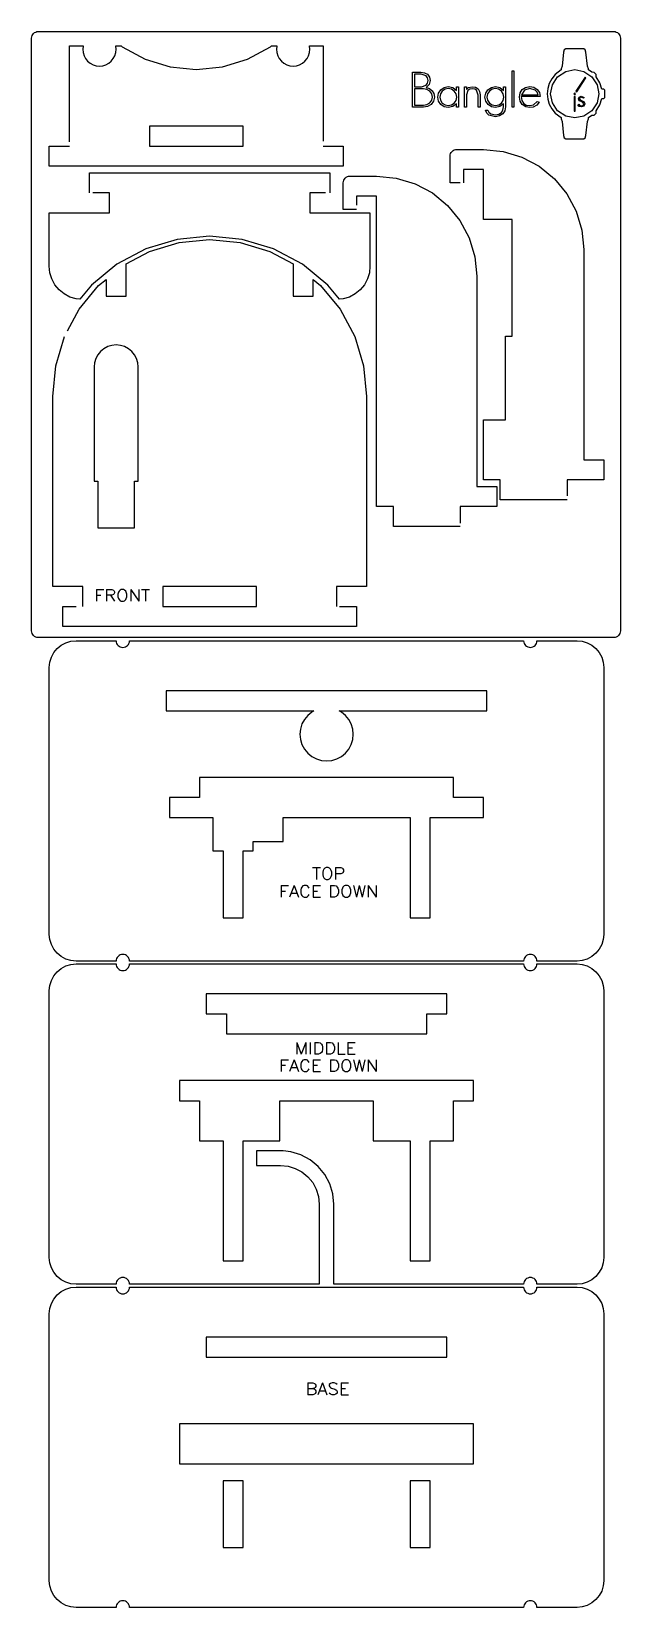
# Model space of a CAD drawing. Extents: x -42 to 46, y 112 to 348.
import ezdxf

# ---------------------------------------------------------------- set-up
doc = ezdxf.new("R2010")
doc.units = 0
doc.layers.get('0').update_dxf_attribs({"linetype": 'CONTINUOUS'})

msp = doc.modelspace()

# ---------------------------------------------------------------- linework, layer by layer
at = {"color": 7}
for p, q in [((-41.832444, 258.44), (-41.832444, 347.251205)), ((-40.832443, 348.251206), (45.322065, 348.251206)), ((-40.832443, 348.251206), (-40.832443, 348.251206)), ((46.322067, 347.251205), (46.322067, 258.44)), ((-36.17082, 331.708166), (-36.17082, 346.082323)), ((-36.17082, 346.082323), (-34.119018, 346.082323)), ((-34.122818, 346.070323), (-34.170818, 345.582322)), ((-34.170818, 345.582322), (-34.122818, 345.094322)), ((-34.119018, 346.082323), (-34.122818, 346.070323)), ((-34.122818, 345.094322), (-33.980517, 344.625321)), ((-29.361111, 344.625321), (-29.218811, 345.094322)), ((-29.218811, 346.070323), (-29.222611, 346.082323)), ((-29.222611, 346.082323), (-28.43991, 346.082323)), ((-29.170811, 345.582322), (-29.218811, 346.070323)), ((-29.218811, 345.094322), (-29.170811, 345.582322)), ((-28.43991, 346.082323), (-28.282209, 345.953323)), ((-28.282209, 345.953323), (-24.824505, 344.10432)), ((-9.517083, 344.10432), (-6.05938, 345.953323)), ((-6.05938, 345.953323), (-5.901709, 346.082323)), ((-5.901709, 346.082323), (-5.119008, 346.082323)), ((-5.122708, 346.070323), (-5.170758, 345.582322)), ((-5.170758, 345.582322), (-5.122708, 345.094322)), ((-5.119008, 346.082323), (-5.122708, 346.070323)), ((-5.122708, 345.094322), (-4.980448, 344.625321)), ((-0.361062, 344.625321), (-0.218801, 345.094322)), ((-0.218801, 346.070323), (-0.222532, 346.082323)), ((-0.222532, 346.082323), (1.829231, 346.082323)), ((-0.170771, 345.582322), (-0.218801, 346.070323)), ((-0.218801, 345.094322), (-0.170771, 345.582322)), ((1.829231, 346.082323), (1.829231, 331.837232)), ((-33.980517, 344.625321), (-33.749517, 344.19332)), ((-33.749517, 344.19332), (-33.438617, 343.81432)), ((-33.438617, 343.81432), (-33.059716, 343.503319)), ((-33.059716, 343.503319), (-32.627516, 343.272319)), ((-32.627516, 343.272319), (-32.158515, 343.130319)), ((-32.158515, 343.130319), (-31.670814, 343.082319)), ((-31.670814, 343.082319), (-31.183114, 343.130319)), ((-31.183114, 343.130319), (-30.714113, 343.272319)), ((-30.714113, 343.272319), (-30.281912, 343.503319)), ((-30.281912, 343.503319), (-29.903012, 343.81432)), ((-29.903012, 343.81432), (-29.592111, 344.19332)), ((-29.592111, 344.19332), (-29.361111, 344.625321)), ((-24.824505, 344.10432), (-21.072599, 342.966319)), ((-21.072599, 342.966319), (-17.170794, 342.582318)), ((-17.170794, 342.582318), (-13.268989, 342.966319)), ((-13.268989, 342.966319), (-9.517083, 344.10432)), ((-4.980448, 344.625321), (-4.749418, 344.19332)), ((-4.749418, 344.19332), (-4.438517, 343.81432)), ((-4.438517, 343.81432), (-4.059677, 343.503319)), ((-4.059677, 343.503319), (-3.627456, 343.272319)), ((-3.627456, 343.272319), (-3.158476, 343.130319)), ((-3.158476, 343.130319), (-2.670775, 343.082319)), ((-2.670775, 343.082319), (-2.183044, 343.130319)), ((-2.183044, 343.130319), (-1.714064, 343.272319)), ((-1.714064, 343.272319), (-1.281843, 343.503319)), ((-1.281843, 343.503319), (-0.902992, 343.81432)), ((-0.902992, 343.81432), (-0.592102, 344.19332)), ((-0.592102, 344.19332), (-0.361062, 344.625321)), ((-10.170784, 334.0823), (-24.170804, 334.0823)), ((-24.170804, 334.0823), (-24.170804, 331.082301)), ((-10.170784, 331.082301), (-10.170784, 334.0823)), ((-39.170825, 328.082297), (-39.170825, 331.082301)), ((-39.170825, 331.082301), (-36.17082, 331.082301)), ((-24.170804, 331.082301), (-10.170784, 331.082301)), ((1.829231, 331.082301), (4.829236, 331.082301)), ((4.829236, 331.082301), (4.829236, 328.082297)), ((20.829259, 329.582299), (20.848459, 329.777399)), ((20.829259, 325.582293), (20.829259, 329.582299)), ((20.848459, 329.777399), (20.905359, 329.965)), ((20.905359, 329.965), (20.997759, 330.1379)), ((20.997759, 330.1379), (21.122159, 330.2894)), ((21.122159, 330.2894), (21.27366, 330.4138)), ((21.27366, 330.4138), (21.44656, 330.5062)), ((21.44656, 330.5062), (21.63416, 330.5631)), ((21.63416, 330.5631), (21.82926, 330.5823)), ((21.82926, 330.5823), (25.829266, 330.5823)), ((25.829266, 330.5823), (28.75557, 330.2941)), ((28.75557, 330.2941), (31.569474, 329.440499)), ((31.569474, 329.440499), (34.162778, 328.054297)), ((4.829236, 328.082297), (-39.170825, 328.082297)), ((-33.170816, 324.082291), (-33.170816, 327.082296)), ((-33.170816, 327.082296), (2.829233, 327.082296)), ((2.829233, 327.082296), (2.829233, 324.082291)), ((4.848446, 325.777394), (4.905346, 325.964994)), ((4.905346, 325.964994), (4.997756, 326.137894)), ((4.997756, 326.137894), (5.122126, 326.289394)), ((5.122126, 326.289394), (5.273666, 326.413795)), ((5.273666, 326.413795), (5.446546, 326.506195)), ((5.446546, 326.506195), (5.634137, 326.563095)), ((5.634137, 326.563095), (5.829237, 326.582295)), ((5.829237, 326.582295), (9.829243, 326.582295)), ((9.829243, 326.582295), (12.755548, 326.294094)), ((12.755548, 326.294094), (15.569452, 325.440493)), ((25.829266, 327.582296), (22.829262, 327.582296)), ((22.829262, 327.582296), (22.829262, 325.582293)), ((25.829266, 320.082286), (25.829266, 327.582296)), ((34.162778, 328.054297), (36.435881, 326.188894)), ((36.435881, 326.188894), (38.301283, 323.915891)), ((-30.170812, 324.082291), (-32.639153, 324.082291)), ((-30.170812, 321.082287), (-30.170812, 324.082291)), ((2.173929, 324.082291), (-0.170771, 324.082291)), ((-0.170771, 324.082291), (-0.170771, 321.082287)), ((4.829236, 325.582293), (4.848446, 325.777394)), ((4.829236, 321.582288), (4.829236, 325.582293)), ((9.829243, 323.582291), (6.829238, 323.582291)), ((6.829238, 323.582291), (6.829238, 322.253662)), ((9.829243, 277.082226), (9.829243, 323.582291)), ((15.569452, 325.440493), (18.162755, 324.054291)), ((18.162755, 324.054291), (20.435859, 322.188889)), ((22.328584, 325.582293), (20.829259, 325.582293)), ((38.301283, 323.915891), (39.687485, 321.322488)), ((6.829238, 321.582288), (4.829236, 321.582288)), ((20.435859, 322.188889), (22.301261, 319.915886)), ((39.687485, 321.322488), (40.541087, 318.508584)), ((-39.170825, 313.082276), (-39.170825, 321.082287)), ((-39.170825, 321.082287), (-30.170812, 321.082287)), ((-0.170771, 321.082287), (8.829241, 321.082287)), ((8.829241, 321.082287), (8.829241, 313.082276)), ((22.301261, 319.915886), (23.687463, 317.322482)), ((30.129272, 320.082286), (25.829266, 320.082286)), ((30.129272, 302.582261), (30.129272, 320.082286)), ((-20.048098, 317.101882), (-24.737905, 315.67928)), ((-24.163904, 315.293479), (-19.755398, 316.630681)), ((-15.170791, 317.582282), (-20.048098, 317.101882)), ((-19.755398, 316.630681), (-15.170791, 317.082282)), ((-10.293484, 317.101882), (-15.170791, 317.582282)), ((-15.170791, 317.082282), (-10.586185, 316.630681)), ((-10.586185, 316.630681), (-6.17771, 315.293479)), ((-5.603689, 315.67928), (-10.293484, 317.101882)), ((23.687463, 317.322482), (24.541064, 314.508578)), ((40.541087, 318.508584), (40.829287, 315.582279)), ((-24.737905, 315.67928), (-29.060111, 313.368976)), ((-27.670809, 313.418976), (-24.163904, 315.293479)), ((-6.17771, 315.293479), (-2.670775, 313.418976)), ((-1.281503, 313.368976), (-5.603689, 315.67928)), ((24.541064, 314.508578), (24.829265, 311.582274)), ((40.829287, 315.582279), (40.829287, 284.082236)), ((-39.074725, 312.106875), (-39.170825, 313.082276)), ((-38.790224, 311.168873), (-39.074725, 312.106875)), ((-29.060111, 313.368976), (-32.848516, 310.259972)), ((-27.670809, 308.58227), (-27.670809, 313.418976)), ((-2.670775, 313.418976), (-2.670775, 308.58227)), ((2.50689, 310.259972), (-1.281503, 313.368976)), ((8.733161, 312.106875), (8.448621, 311.168873)), ((8.829241, 313.082276), (8.733161, 312.106875)), ((-38.328123, 310.304372), (-38.790224, 311.168873)), ((-37.706323, 309.546771), (-38.328123, 310.304372)), ((-36.948622, 308.92497), (-37.706323, 309.546771)), ((-34.710318, 306.638167), (-31.787814, 310.199272)), ((-32.848516, 310.259972), (-34.600918, 308.124669)), ((-31.787814, 310.199272), (-30.670813, 311.115973)), ((-30.670813, 311.115973), (-30.670813, 308.58227)), ((0.329229, 308.58227), (0.329229, 311.115973)), ((0.329229, 311.115973), (1.446251, 310.199272)), ((1.446251, 310.199272), (4.368775, 306.638167)), ((4.259305, 308.124669), (2.50689, 310.259972)), ((7.364759, 309.546771), (6.607088, 308.92497)), ((7.98657, 310.304372), (7.364759, 309.546771)), ((8.448621, 311.168873), (7.98657, 310.304372)), ((24.829265, 311.582274), (24.829265, 280.08223)), ((-36.08422, 308.46287), (-36.948622, 308.92497)), ((-35.146219, 308.178369), (-36.08422, 308.46287)), ((-34.600918, 308.124669), (-35.146219, 308.178369)), ((-30.670813, 308.58227), (-27.670809, 308.58227)), ((-2.670775, 308.58227), (0.329229, 308.58227)), ((4.804686, 308.178369), (4.259305, 308.124669)), ((5.742647, 308.46287), (4.804686, 308.178369)), ((6.607088, 308.92497), (5.742647, 308.46287)), ((-36.452333, 303.379218), (-34.710318, 306.638167)), ((4.368775, 306.638167), (6.540408, 302.575361)), ((-38.219223, 298.166855), (-36.882021, 302.575361)), ((6.540408, 302.575361), (7.87769, 298.166855)), ((29.129271, 290.082244), (29.129271, 302.582261)), ((29.129271, 302.582261), (30.129272, 302.582261)), ((-31.504314, 300.315658), (-31.914715, 299.815657)), ((-31.004213, 300.726059), (-31.504314, 300.315658)), ((-30.433612, 301.031059), (-31.004213, 300.726059)), ((-29.814612, 301.218859), (-30.433612, 301.031059)), ((-29.170811, 301.28226), (-29.814612, 301.218859)), ((-28.52701, 301.218859), (-29.170811, 301.28226)), ((-27.907909, 301.031059), (-28.52701, 301.218859)), ((-27.337408, 300.726059), (-27.907909, 301.031059)), ((-26.837307, 300.315658), (-27.337408, 300.726059)), ((-26.426907, 299.815657), (-26.837307, 300.315658)), ((-38.670824, 293.582249), (-38.219223, 298.166855)), ((-32.407415, 298.626056), (-32.470815, 297.982255)), ((-32.470815, 297.982255), (-32.470815, 280.882231)), ((-32.219615, 299.245157), (-32.407415, 298.626056)), ((-31.914715, 299.815657), (-32.219615, 299.245157)), ((-26.122006, 299.245157), (-26.426907, 299.815657)), ((-25.934206, 298.626056), (-26.122006, 299.245157)), ((-25.870806, 297.982255), (-25.934206, 298.626056)), ((-25.870806, 280.882231), (-25.870806, 297.982255)), ((7.87769, 298.166855), (8.32924, 293.582249)), ((-38.670824, 265.082209), (-38.670824, 293.582249)), ((8.32924, 293.582249), (8.32924, 265.082209)), ((25.829266, 281.082231), (25.829266, 290.082244)), ((25.829266, 290.082244), (29.129271, 290.082244)), ((40.829287, 284.082236), (43.829291, 284.082236)), ((43.829291, 284.082236), (43.829291, 281.082231)), ((28.32927, 281.082231), (25.829266, 281.082231)), ((28.32927, 278.082227), (28.32927, 281.082231)), ((43.829291, 281.082231), (38.329284, 281.082231)), ((38.329284, 281.082231), (38.329284, 278.691285)), ((-32.470815, 280.882231), (-31.920815, 280.882231)), ((-31.920815, 280.882231), (-31.920815, 273.882221)), ((-26.420807, 273.882221), (-26.420807, 280.882231)), ((-26.420807, 280.882231), (-25.870806, 280.882231)), ((24.829265, 280.08223), (27.829269, 280.08223)), ((27.829269, 280.08223), (27.829269, 277.082226)), ((12.329247, 277.082226), (9.829243, 277.082226)), ((12.329247, 274.082222), (12.329247, 277.082226)), ((27.829269, 277.082226), (22.329261, 277.082226)), ((22.329261, 277.082226), (22.329261, 274.600529)), ((38.329284, 278.082227), (28.32927, 278.082227)), ((22.329261, 274.082222), (12.329247, 274.082222)), ((-31.920815, 273.882221), (-26.420807, 273.882221)), ((-34.170818, 265.082209), (-38.670824, 265.082209)), ((-34.170818, 262.082205), (-34.170818, 265.082209)), ((-8.170782, 265.082209), (-22.170801, 265.082209)), ((-22.170801, 265.082209), (-22.170801, 262.082205)), ((-8.170782, 262.082205), (-8.170782, 265.082209)), ((8.32924, 265.082209), (3.829234, 265.082209)), ((3.829234, 265.082209), (3.829234, 262.082205)), ((-37.170822, 259.082201), (-37.170822, 262.082205)), ((-37.170822, 262.082205), (-35.131443, 262.082205)), ((-22.170801, 262.082205), (-8.170782, 262.082205)), ((4.270056, 262.082205), (6.829238, 262.082205)), ((6.829238, 262.082205), (6.829238, 259.082201)), ((45.322065, 257.439998), (-40.832443, 257.439998)), ((6.829238, 259.082201), (-37.170822, 259.082201)), ((-38.866324, 254.486409), (-38.496724, 255.17801)), ((-38.496724, 255.17801), (-37.999223, 255.784111)), ((-37.999223, 255.784111), (-37.393122, 256.281612)), ((-37.393122, 256.281612), (-36.701521, 256.651212)), ((-36.701521, 256.651212), (-35.95112, 256.878813)), ((-35.95112, 256.878813), (-35.170819, 256.955713)), ((-35.170819, 256.955713), (-29.170811, 256.955713)), ((-29.170811, 256.955713), (-29.151611, 256.760612)), ((-29.151611, 256.760612), (-29.094711, 256.573012)), ((-29.094711, 256.573012), (-29.00231, 256.400112)), ((-29.00231, 256.400112), (-28.87791, 256.248612)), ((-28.87791, 256.248612), (-28.72641, 256.124212)), ((-28.72641, 256.124212), (-28.55351, 256.031811)), ((-28.55351, 256.031811), (-28.36591, 255.974911)), ((-28.36591, 255.974911), (-28.170809, 255.955711)), ((-28.170809, 255.955711), (-27.975709, 255.974911)), ((-27.975709, 255.974911), (-27.788109, 256.031811)), ((-27.788109, 256.031811), (-27.615209, 256.124212)), ((-27.615209, 256.124212), (-27.463708, 256.248612)), ((-27.463708, 256.248612), (-27.339308, 256.400112)), ((-27.339308, 256.400112), (-27.246908, 256.573012)), ((-27.246908, 256.573012), (-27.190008, 256.760612)), ((-27.190008, 256.760612), (-27.170808, 256.955713)), ((-27.170808, 256.955713), (31.829274, 256.955713)), ((31.829274, 256.955713), (31.848474, 256.760612)), ((31.848474, 256.760612), (31.905375, 256.573012)), ((31.905375, 256.573012), (31.997775, 256.400112)), ((31.997775, 256.400112), (32.122175, 256.248612)), ((32.122175, 256.248612), (32.273675, 256.124212)), ((32.273675, 256.124212), (32.446575, 256.031811)), ((32.446575, 256.031811), (32.634176, 255.974911)), ((32.634176, 255.974911), (32.829276, 255.955711)), ((32.829276, 255.955711), (33.024376, 255.974911)), ((33.024376, 255.974911), (33.211976, 256.031811)), ((33.211976, 256.031811), (33.384877, 256.124212)), ((33.384877, 256.124212), (33.536377, 256.248612)), ((33.536377, 256.248612), (33.660777, 256.400112)), ((33.660777, 256.400112), (33.753177, 256.573012)), ((33.753177, 256.573012), (33.810077, 256.760612)), ((33.810077, 256.760612), (33.829277, 256.955713)), ((33.829277, 256.955713), (39.829286, 256.955713)), ((39.829286, 256.955713), (40.609587, 256.878813)), ((40.609587, 256.878813), (41.359988, 256.651212)), ((41.359988, 256.651212), (42.051589, 256.281612)), ((42.051589, 256.281612), (42.65769, 255.784111)), ((42.65769, 255.784111), (43.15519, 255.17801)), ((43.15519, 255.17801), (43.524791, 254.486409)), ((-39.170825, 252.955707), (-39.093925, 253.736008)), ((-39.170825, 212.955651), (-39.170825, 252.955707)), ((-39.093925, 253.736008), (-38.866324, 254.486409)), ((43.524791, 254.486409), (43.752391, 253.736008)), ((43.752391, 253.736008), (43.829291, 252.955707)), ((43.829291, 252.955707), (43.829291, 212.955651)), ((26.329267, 249.455702), (-21.6708, 249.455702)), ((-21.6708, 249.455702), (-21.6708, 246.455698)), ((26.329267, 246.455698), (26.329267, 249.455702)), ((-21.6708, 246.455698), (0.432719, 246.455698)), ((-0.499182, 245.784097), (-0.996643, 245.177996)), ((0.106959, 246.281598), (-0.499182, 245.784097)), ((0.432719, 246.455698), (0.106959, 246.281598)), ((4.551505, 246.281598), (4.225745, 246.455698)), ((4.225745, 246.455698), (26.329267, 246.455698)), ((5.157646, 245.784097), (4.551505, 246.281598)), ((5.655107, 245.177996), (5.157646, 245.784097)), ((-1.593903, 243.735993), (-1.670774, 242.955692)), ((-1.366283, 244.486394), (-1.593903, 243.735993)), ((-0.996643, 245.177996), (-1.366283, 244.486394)), ((6.024747, 244.486394), (5.655107, 245.177996)), ((6.252368, 243.735993), (6.024747, 244.486394)), ((6.329238, 242.955692), (6.252368, 243.735993)), ((-1.670774, 242.955692), (-1.593903, 242.175331)), ((-1.593903, 242.175331), (-1.366283, 241.42494)), ((-1.366283, 241.42494), (-0.996643, 240.733399)), ((5.655107, 240.733399), (6.024747, 241.42494)), ((6.024747, 241.42494), (6.252368, 242.175331)), ((6.252368, 242.175331), (6.329238, 242.955692)), ((-0.996643, 240.733399), (-0.499182, 240.127258)), ((-0.499182, 240.127258), (0.106959, 239.629808)), ((0.106959, 239.629808), (0.7985, 239.260157)), ((0.7985, 239.260157), (1.548881, 239.032547)), ((1.548881, 239.032547), (2.329232, 238.955687)), ((2.329232, 238.955687), (3.109583, 239.032547)), ((3.109583, 239.032547), (3.859964, 239.260157)), ((3.859964, 239.260157), (4.551505, 239.629808)), ((4.551505, 239.629808), (5.157646, 240.127258)), ((5.157646, 240.127258), (5.655107, 240.733399)), ((21.32926, 236.455683), (-16.670793, 236.455683)), ((-16.670793, 236.455683), (-16.670793, 233.455679)), ((21.32926, 233.455679), (21.32926, 236.455683)), ((-16.670793, 233.455679), (-21.1708, 233.455679)), ((-21.1708, 233.455679), (-21.1708, 230.455675)), ((25.829266, 233.455679), (21.32926, 233.455679)), ((25.829266, 230.455675), (25.829266, 233.455679)), ((-21.1708, 230.455675), (-14.67079, 230.455675)), ((-14.67079, 230.455675), (-14.67079, 225.455668)), ((-4.170777, 230.455675), (14.829251, 230.455675)), ((14.829251, 230.455675), (14.829251, 215.455655)), ((17.829255, 215.455655), (17.829255, 230.455675)), ((17.829255, 230.455675), (25.829266, 230.455675)), ((-8.670782, 225.455668), (-8.670782, 226.85568)), ((-8.670782, 226.85568), (-4.170777, 226.85568)), ((-14.67079, 225.455668), (-13.170788, 225.455668)), ((-13.170788, 225.455668), (-13.170788, 215.455655)), ((-10.170784, 215.455655), (-10.170784, 225.455668)), ((-10.170784, 225.455668), (-8.670782, 225.455668)), ((-13.170788, 215.455655), (-10.170784, 215.455655)), ((14.829251, 215.455655), (17.829255, 215.455655)), ((-39.093925, 212.17535), (-39.170825, 212.955651)), ((43.829291, 212.955651), (43.752391, 212.17535)), ((-38.866324, 211.424949), (-39.093925, 212.17535)), ((-38.496724, 210.733348), (-38.866324, 211.424949)), ((-37.999223, 210.127247), (-38.496724, 210.733348)), ((43.15519, 210.733348), (42.65769, 210.127247)), ((43.524791, 211.424949), (43.15519, 210.733348)), ((43.752391, 212.17535), (43.524791, 211.424949)), ((-37.393122, 209.629747), (-37.999223, 210.127247)), ((-37.999223, 207.371924), (-37.393122, 207.869425)), ((-36.701521, 209.260146), (-37.393122, 209.629747)), ((-37.393122, 207.869425), (-36.701521, 208.239026)), ((-35.95112, 209.032546), (-36.701521, 209.260146)), ((-36.701521, 208.239026), (-35.95112, 208.466626)), ((-35.170819, 208.955646), (-35.95112, 209.032546)), ((-35.95112, 208.466626), (-35.170819, 208.543526)), ((-29.170811, 208.955646), (-35.170819, 208.955646)), ((-35.170819, 208.543526), (-29.170811, 208.543526)), ((-29.151611, 209.150746), (-29.170811, 208.955646)), ((-29.170811, 208.543526), (-29.151611, 208.348426)), ((-29.094711, 209.338346), (-29.151611, 209.150746)), ((-29.151611, 208.348426), (-29.094711, 208.160826)), ((-29.00231, 209.511246), (-29.094711, 209.338346)), ((-29.094711, 208.160826), (-29.00231, 207.987925)), ((-28.87791, 209.662747), (-29.00231, 209.511246)), ((-29.00231, 207.987925), (-28.87791, 207.836425)), ((-28.72641, 209.787147), (-28.87791, 209.662747)), ((-28.87791, 207.836425), (-28.72641, 207.712025)), ((-28.55351, 209.879547), (-28.72641, 209.787147)), ((-28.36591, 209.936447), (-28.55351, 209.879547)), ((-28.170809, 209.955647), (-28.36591, 209.936447)), ((-27.975709, 209.936447), (-28.170809, 209.955647)), ((-27.788109, 209.879547), (-27.975709, 209.936447)), ((-27.615209, 209.787147), (-27.788109, 209.879547)), ((-27.463708, 209.662747), (-27.615209, 209.787147)), ((-27.615209, 207.712025), (-27.463708, 207.836425)), ((-27.339308, 209.511246), (-27.463708, 209.662747)), ((-27.463708, 207.836425), (-27.339308, 207.987925)), ((-27.246908, 209.338346), (-27.339308, 209.511246)), ((-27.339308, 207.987925), (-27.246908, 208.160826)), ((-27.190008, 209.150746), (-27.246908, 209.338346)), ((-27.246908, 208.160826), (-27.190008, 208.348426)), ((-27.170808, 208.955646), (-27.190008, 209.150746)), ((-27.190008, 208.348426), (-27.170808, 208.543526)), ((31.829274, 208.955646), (-27.170808, 208.955646)), ((-27.170808, 208.543526), (31.829274, 208.543526)), ((31.848474, 209.150746), (31.829274, 208.955646)), ((31.829274, 208.543526), (31.848474, 208.348426)), ((31.905375, 209.338346), (31.848474, 209.150746)), ((31.848474, 208.348426), (31.905375, 208.160826)), ((31.997775, 209.511246), (31.905375, 209.338346)), ((31.905375, 208.160826), (31.997775, 207.987925)), ((32.122175, 209.662747), (31.997775, 209.511246)), ((31.997775, 207.987925), (32.122175, 207.836425)), ((32.273675, 209.787147), (32.122175, 209.662747)), ((32.122175, 207.836425), (32.273675, 207.712025)), ((32.446575, 209.879547), (32.273675, 209.787147)), ((32.634176, 209.936447), (32.446575, 209.879547)), ((32.829276, 209.955647), (32.634176, 209.936447)), ((33.024376, 209.936447), (32.829276, 209.955647)), ((33.211976, 209.879547), (33.024376, 209.936447)), ((33.384877, 209.787147), (33.211976, 209.879547)), ((33.536377, 209.662747), (33.384877, 209.787147)), ((33.384877, 207.712025), (33.536377, 207.836425)), ((33.660777, 209.511246), (33.536377, 209.662747)), ((33.536377, 207.836425), (33.660777, 207.987925)), ((33.753177, 209.338346), (33.660777, 209.511246)), ((33.660777, 207.987925), (33.753177, 208.160826)), ((33.810077, 209.150746), (33.753177, 209.338346)), ((33.753177, 208.160826), (33.810077, 208.348426)), ((33.829277, 208.955646), (33.810077, 209.150746)), ((33.810077, 208.348426), (33.829277, 208.543526)), ((39.829286, 208.955646), (33.829277, 208.955646)), ((33.829277, 208.543526), (39.829286, 208.543526)), ((40.609587, 209.032546), (39.829286, 208.955646)), ((39.829286, 208.543526), (40.609587, 208.466626)), ((41.359988, 209.260146), (40.609587, 209.032546)), ((40.609587, 208.466626), (41.359988, 208.239026)), ((42.051589, 209.629747), (41.359988, 209.260146)), ((41.359988, 208.239026), (42.051589, 207.869425)), ((42.65769, 210.127247), (42.051589, 209.629747)), ((42.051589, 207.869425), (42.65769, 207.371924)), ((-39.093925, 205.323922), (-38.866324, 206.074223)), ((-38.866324, 206.074223), (-38.496724, 206.765824)), ((-38.496724, 206.765824), (-37.999223, 207.371924)), ((-28.72641, 207.712025), (-28.55351, 207.619625)), ((-28.55351, 207.619625), (-28.36591, 207.562725)), ((-28.36591, 207.562725), (-28.170809, 207.543525)), ((-28.170809, 207.543525), (-27.975709, 207.562725)), ((-27.975709, 207.562725), (-27.788109, 207.619625)), ((-27.788109, 207.619625), (-27.615209, 207.712025)), ((32.273675, 207.712025), (32.446575, 207.619625)), ((32.446575, 207.619625), (32.634176, 207.562725)), ((32.634176, 207.562725), (32.829276, 207.543525)), ((32.829276, 207.543525), (33.024376, 207.562725)), ((33.024376, 207.562725), (33.211976, 207.619625)), ((33.211976, 207.619625), (33.384877, 207.712025)), ((42.65769, 207.371924), (43.15519, 206.765824)), ((43.15519, 206.765824), (43.524791, 206.074223)), ((43.524791, 206.074223), (43.752391, 205.323922)), ((-39.170825, 204.543521), (-39.093925, 205.323922)), ((-39.170825, 164.543465), (-39.170825, 204.543521)), ((20.329258, 204.04352), (-15.670792, 204.04352)), ((-15.670792, 204.04352), (-15.670792, 201.043516)), ((20.329258, 201.043516), (20.329258, 204.04352)), ((43.752391, 205.323922), (43.829291, 204.543521)), ((43.829291, 204.543521), (43.829291, 164.543465)), ((-15.670792, 201.043516), (-12.670788, 201.043516)), ((-12.670788, 201.043516), (-12.670788, 198.043511)), ((17.329254, 198.043511), (17.329254, 201.043516)), ((17.329254, 201.043516), (20.329258, 201.043516)), ((-12.670788, 198.043511), (17.329254, 198.043511)), ((24.329264, 191.043502), (-19.670797, 191.043502)), ((-19.670797, 191.043502), (-19.670797, 188.043497)), ((24.329264, 188.043497), (24.329264, 191.043502)), ((-19.670797, 188.043497), (-16.670793, 188.043497)), ((-16.670793, 188.043497), (-16.670793, 182.043489)), ((-4.670778, 182.043489), (-4.670778, 188.043497)), ((-4.670778, 188.043497), (9.329242, 188.043497)), ((9.329242, 188.043497), (9.329242, 182.043489)), ((21.32926, 182.043489), (21.32926, 188.043497)), ((21.32926, 188.043497), (24.329264, 188.043497)), ((-16.670793, 182.043489), (-13.170788, 182.043489)), ((-13.170788, 182.043489), (-13.170788, 164.043464)), ((-10.170784, 164.043464), (-10.170784, 182.043489)), ((-10.170784, 182.043489), (-4.670778, 182.043489)), ((9.329242, 182.043489), (14.829251, 182.043489)), ((14.829251, 182.043489), (14.829251, 164.043464)), ((17.829255, 164.043464), (17.829255, 182.043489)), ((17.829255, 182.043489), (21.32926, 182.043489)), ((-4.170777, 180.543487), (-8.170782, 180.543487)), ((-8.170782, 180.543487), (-8.170782, 178.343484)), ((-4.170777, 180.504087), (-4.170777, 180.543487)), ((-3.010035, 180.389787), (-4.170777, 180.504087)), ((-1.509303, 179.934486), (-3.010035, 180.389787)), ((-0.126201, 179.195285), (-1.509303, 179.934486)), ((-8.170782, 178.343484), (-4.570768, 178.343484)), ((-4.570768, 178.343484), (-3.439236, 178.232084)), ((-3.439236, 178.232084), (-2.351214, 177.901983)), ((-2.351214, 177.901983), (-1.348463, 177.365983)), ((-1.348463, 177.365983), (-0.469542, 176.644682)), ((1.0861, 178.200384), (-0.126201, 179.195285)), ((2.081002, 176.988082), (1.0861, 178.200384)), ((-0.469542, 176.644682), (0.251759, 175.76578)), ((0.251759, 175.76578), (0.78774, 174.763079)), ((0.78774, 174.763079), (1.11779, 173.674977)), ((2.820261, 175.60498), (2.081002, 176.988082)), ((3.275507, 174.104178), (2.820261, 175.60498)), ((1.11779, 173.674977), (1.229241, 172.543476)), ((1.229241, 172.543476), (1.229241, 160.543459)), ((3.429224, 172.543476), (3.275507, 174.104178)), ((3.429224, 160.543459), (3.429224, 172.543476)), ((-39.093925, 163.763064), (-39.170825, 164.543465)), ((-38.866324, 163.012763), (-39.093925, 163.763064)), ((-38.496724, 162.321162), (-38.866324, 163.012763)), ((-13.170788, 164.043464), (-10.170784, 164.043464)), ((14.829251, 164.043464), (17.829255, 164.043464)), ((43.524791, 163.012763), (43.15519, 162.321162)), ((43.752391, 163.763064), (43.524791, 163.012763)), ((43.829291, 164.543465), (43.752391, 163.763064)), ((-37.999223, 161.715061), (-38.496724, 162.321162)), ((-37.393122, 161.21756), (-37.999223, 161.715061)), ((-36.701521, 160.84796), (-37.393122, 161.21756)), ((-35.95112, 160.620359), (-36.701521, 160.84796)), ((-35.170819, 160.543459), (-35.95112, 160.620359)), ((-29.151611, 160.738559), (-29.170811, 160.543459)), ((-29.094711, 160.92616), (-29.151611, 160.738559)), ((-29.00231, 161.09906), (-29.094711, 160.92616)), ((-28.87791, 161.25056), (-29.00231, 161.09906)), ((-28.72641, 161.37496), (-28.87791, 161.25056)), ((-28.55351, 161.46736), (-28.72641, 161.37496)), ((-28.36591, 161.52426), (-28.55351, 161.46736)), ((-28.170809, 161.54346), (-28.36591, 161.52426)), ((-27.975709, 161.52426), (-28.170809, 161.54346)), ((-27.788109, 161.46736), (-27.975709, 161.52426)), ((-27.615209, 161.37496), (-27.788109, 161.46736)), ((-27.463708, 161.25056), (-27.615209, 161.37496)), ((-27.339308, 161.09906), (-27.463708, 161.25056)), ((-27.246908, 160.92616), (-27.339308, 161.09906)), ((-27.190008, 160.738559), (-27.246908, 160.92616)), ((-27.170808, 160.543459), (-27.190008, 160.738559)), ((31.848474, 160.738559), (31.829274, 160.543459)), ((31.905375, 160.92616), (31.848474, 160.738559)), ((31.997775, 161.09906), (31.905375, 160.92616)), ((32.122175, 161.25056), (31.997775, 161.09906)), ((32.273675, 161.37496), (32.122175, 161.25056)), ((32.446575, 161.46736), (32.273675, 161.37496)), ((32.634176, 161.52426), (32.446575, 161.46736)), ((32.829276, 161.54346), (32.634176, 161.52426)), ((33.024376, 161.52426), (32.829276, 161.54346)), ((33.211976, 161.46736), (33.024376, 161.52426)), ((33.384877, 161.37496), (33.211976, 161.46736)), ((33.536377, 161.25056), (33.384877, 161.37496)), ((33.660777, 161.09906), (33.536377, 161.25056)), ((33.753177, 160.92616), (33.660777, 161.09906)), ((33.810077, 160.738559), (33.753177, 160.92616)), ((33.829277, 160.543459), (33.810077, 160.738559)), ((40.609587, 160.620359), (39.829286, 160.543459)), ((41.359988, 160.84796), (40.609587, 160.620359)), ((42.051589, 161.21756), (41.359988, 160.84796)), ((42.65769, 161.715061), (42.051589, 161.21756)), ((43.15519, 162.321162), (42.65769, 161.715061)), ((-38.866324, 157.63091), (-38.496724, 158.322511)), ((-38.496724, 158.322511), (-37.999223, 158.928612)), ((-37.999223, 158.928612), (-37.393122, 159.426113)), ((-37.393122, 159.426113), (-36.701521, 159.795713)), ((-36.701521, 159.795713), (-35.95112, 160.023313)), ((-35.95112, 160.023313), (-35.170819, 160.100213)), ((-29.170811, 160.543459), (-35.170819, 160.543459)), ((-35.170819, 160.100213), (-29.170811, 160.100213)), ((-29.170811, 160.100213), (-29.151611, 159.905113)), ((-29.151611, 159.905113), (-29.094711, 159.717513)), ((-29.094711, 159.717513), (-29.00231, 159.544613)), ((-29.00231, 159.544613), (-28.87791, 159.393112)), ((-28.87791, 159.393112), (-28.72641, 159.268712)), ((-28.72641, 159.268712), (-28.55351, 159.176312)), ((-28.55351, 159.176312), (-28.36591, 159.119412)), ((-28.36591, 159.119412), (-28.170809, 159.100212)), ((-28.170809, 159.100212), (-27.975709, 159.119412)), ((-27.975709, 159.119412), (-27.788109, 159.176312)), ((-27.788109, 159.176312), (-27.615209, 159.268712)), ((-27.615209, 159.268712), (-27.463708, 159.393112)), ((-27.463708, 159.393112), (-27.339308, 159.544613)), ((-27.339308, 159.544613), (-27.246908, 159.717513)), ((-27.246908, 159.717513), (-27.190008, 159.905113)), ((-27.190008, 159.905113), (-27.170808, 160.100213)), ((1.229241, 160.543459), (-27.170808, 160.543459)), ((-27.170808, 160.100213), (31.829274, 160.100213)), ((31.829274, 160.543459), (3.429224, 160.543459)), ((31.829274, 160.100213), (31.848474, 159.905113)), ((31.848474, 159.905113), (31.905375, 159.717513)), ((31.905375, 159.717513), (31.997775, 159.544613)), ((31.997775, 159.544613), (32.122175, 159.393112)), ((32.122175, 159.393112), (32.273675, 159.268712)), ((32.273675, 159.268712), (32.446575, 159.176312)), ((32.446575, 159.176312), (32.634176, 159.119412)), ((32.634176, 159.119412), (32.829276, 159.100212)), ((32.829276, 159.100212), (33.024376, 159.119412)), ((33.024376, 159.119412), (33.211976, 159.176312)), ((33.211976, 159.176312), (33.384877, 159.268712)), ((33.384877, 159.268712), (33.536377, 159.393112)), ((33.536377, 159.393112), (33.660777, 159.544613)), ((33.660777, 159.544613), (33.753177, 159.717513)), ((33.753177, 159.717513), (33.810077, 159.905113)), ((33.810077, 159.905113), (33.829277, 160.100213)), ((39.829286, 160.543459), (33.829277, 160.543459)), ((33.829277, 160.100213), (39.829286, 160.100213)), ((39.829286, 160.100213), (40.609587, 160.023313)), ((40.609587, 160.023313), (41.359988, 159.795713)), ((41.359988, 159.795713), (42.051589, 159.426113)), ((42.051589, 159.426113), (42.65769, 158.928612)), ((42.65769, 158.928612), (43.15519, 158.322511)), ((43.15519, 158.322511), (43.524791, 157.63091)), ((-39.170825, 156.100208), (-39.093925, 156.880609)), ((-39.170825, 116.100162), (-39.170825, 156.100208)), ((-39.093925, 156.880609), (-38.866324, 157.63091)), ((43.524791, 157.63091), (43.752391, 156.880609)), ((43.752391, 156.880609), (43.829291, 156.100208)), ((43.829291, 156.100208), (43.829291, 116.100162)), ((20.329258, 152.600203), (-15.670792, 152.600203)), ((-15.670792, 152.600203), (-15.670792, 149.600199)), ((20.329258, 149.600199), (20.329258, 152.600203)), ((-15.670792, 149.600199), (20.329258, 149.600199)), ((24.329264, 139.600185), (-19.670797, 139.600185)), ((-19.670797, 139.600185), (-19.670797, 133.600186)), ((24.329264, 133.600186), (24.329264, 139.600185)), ((-19.670797, 133.600186), (24.329264, 133.600186)), ((-10.170784, 131.100183), (-13.170788, 131.100183)), ((-13.170788, 131.100183), (-13.170788, 121.100169)), ((-10.170784, 121.100169), (-10.170784, 131.100183)), ((17.829255, 131.100183), (14.829251, 131.100183)), ((14.829251, 131.100183), (14.829251, 121.100169)), ((17.829255, 121.100169), (17.829255, 131.100183)), ((-13.170788, 121.100169), (-10.170784, 121.100169)), ((14.829251, 121.100169), (17.829255, 121.100169)), ((-39.093925, 115.320161), (-39.170825, 116.100162)), ((43.829291, 116.100162), (43.752391, 115.320161)), ((-38.866324, 114.56916), (-39.093925, 115.320161)), ((-38.496724, 113.878159), (-38.866324, 114.56916)), ((-37.999223, 113.272158), (-38.496724, 113.878159)), ((43.15519, 113.878159), (42.65769, 113.272158)), ((43.524791, 114.56916), (43.15519, 113.878159)), ((43.752391, 115.320161), (43.524791, 114.56916)), ((-37.393122, 112.774157), (-37.999223, 113.272158)), ((-36.701521, 112.404157), (-37.393122, 112.774157)), ((-35.95112, 112.177157), (-36.701521, 112.404157)), ((-35.170819, 112.100156), (-35.95112, 112.177157)), ((-29.170811, 112.100156), (-35.170819, 112.100156)), ((-29.151611, 112.295157), (-29.170811, 112.100156)), ((-29.094711, 112.483157), (-29.151611, 112.295157)), ((-29.00231, 112.656157), (-29.094711, 112.483157)), ((-28.87791, 112.807157), (-29.00231, 112.656157)), ((-28.72641, 112.931158), (-28.87791, 112.807157)), ((-28.55351, 113.024158), (-28.72641, 112.931158)), ((-28.36591, 113.081158), (-28.55351, 113.024158)), ((-28.170809, 113.100158), (-28.36591, 113.081158)), ((-27.975709, 113.081158), (-28.170809, 113.100158)), ((-27.788109, 113.024158), (-27.975709, 113.081158)), ((-27.615209, 112.931158), (-27.788109, 113.024158)), ((-27.463708, 112.807157), (-27.615209, 112.931158)), ((-27.339308, 112.656157), (-27.463708, 112.807157)), ((-27.246908, 112.483157), (-27.339308, 112.656157)), ((-27.190008, 112.295157), (-27.246908, 112.483157)), ((-27.170808, 112.100156), (-27.190008, 112.295157)), ((31.829274, 112.100156), (-27.170808, 112.100156)), ((31.848474, 112.295157), (31.829274, 112.100156)), ((31.905375, 112.483157), (31.848474, 112.295157)), ((31.997775, 112.656157), (31.905375, 112.483157)), ((32.122175, 112.807157), (31.997775, 112.656157)), ((32.273675, 112.931158), (32.122175, 112.807157)), ((32.446575, 113.024158), (32.273675, 112.931158)), ((32.634176, 113.081158), (32.446575, 113.024158)), ((32.829276, 113.100158), (32.634176, 113.081158)), ((33.024376, 113.081158), (32.829276, 113.100158)), ((33.211976, 113.024158), (33.024376, 113.081158)), ((33.384877, 112.931158), (33.211976, 113.024158)), ((33.536377, 112.807157), (33.384877, 112.931158)), ((33.660777, 112.656157), (33.536377, 112.807157)), ((33.753177, 112.483157), (33.660777, 112.656157)), ((33.810077, 112.295157), (33.753177, 112.483157)), ((33.829277, 112.100156), (33.810077, 112.295157)), ((39.829286, 112.100156), (33.829277, 112.100156)), ((40.609587, 112.177157), (39.829286, 112.100156)), ((41.359988, 112.404157), (40.609587, 112.177157)), ((42.051589, 112.774157), (41.359988, 112.404157)), ((42.65769, 113.272158), (42.051589, 112.774157))]:
    msp.add_line(p, q, dxfattribs=at)
at = {"color": 6}
for p, q in [((37.817753, 345.153812), (37.583152, 343.075809)), ((37.912053, 345.506812), (37.817753, 345.153812)), ((38.139653, 345.653812), (37.912053, 345.506812)), ((40.830957, 345.653812), (38.139653, 345.653812)), ((41.058357, 345.506812), (40.830957, 345.653812)), ((41.152357, 345.153812), (41.058357, 345.506812)), ((41.386958, 343.074809), (41.152357, 345.153812)), ((37.441052, 342.489808), (36.572351, 341.829807)), ((37.583152, 343.075809), (37.441052, 342.660808)), ((37.441052, 342.660808), (37.441052, 342.489808)), ((38.122153, 342.273808), (39.485355, 342.538808)), ((39.485355, 342.538808), (40.848257, 342.273808)), ((39.485355, 342.538808), (39.485355, 342.538808)), ((41.529658, 342.660808), (41.386958, 343.074809)), ((41.529658, 342.488808), (41.529658, 342.660808)), ((42.049959, 342.136808), (41.529658, 342.488808)), ((15.187421, 336.9138), (15.187421, 342.153808)), ((15.187421, 342.153808), (16.464423, 342.153808)), ((16.486423, 341.852807), (15.481022, 341.852807)), ((15.481022, 341.852807), (15.481022, 339.944805)), ((16.464423, 342.153808), (17.011224, 342.074807)), ((17.220324, 341.588807), (16.486423, 341.852807)), ((16.530423, 339.944805), (17.235124, 340.208805)), ((17.011224, 342.074807), (17.433224, 341.837807)), ((17.440524, 341.290806), (17.220324, 341.588807)), ((17.235124, 340.208805), (17.444224, 340.512805)), ((17.673525, 340.300805), (17.249724, 339.885804)), ((17.433224, 341.837807), (17.719425, 341.434807)), ((17.514024, 340.898806), (17.440524, 341.290806)), ((17.444224, 340.512805), (17.514024, 340.898806)), ((17.814825, 340.898806), (17.673525, 340.300805)), ((17.719425, 341.434807), (17.814825, 340.898806)), ((30.093242, 342.344808), (30.386842, 342.344808)), ((30.093242, 336.9138), (30.093242, 342.344808)), ((30.386842, 342.344808), (30.386842, 336.9138)), ((35.66735, 340.466805), (35.441149, 339.703804)), ((36.04445, 341.183806), (35.66735, 340.466805)), ((35.86285, 338.916803), (36.12805, 340.280805)), ((36.572351, 341.829807), (36.04445, 341.183806)), ((36.12805, 340.280805), (36.923752, 341.478807)), ((36.923752, 341.478807), (38.122153, 342.273808)), ((41.036157, 341.418807), (39.656855, 339.314804)), ((39.785056, 339.230804), (41.164857, 341.334806)), ((40.848257, 342.273808), (42.046459, 341.478807)), ((41.164857, 341.334806), (41.036157, 341.418807)), ((42.046459, 341.478807), (42.84216, 340.280805)), ((42.374559, 342.133808), (42.049959, 342.136808)), ((42.70166, 341.806807), (42.374559, 342.133808)), ((42.70476, 341.482807), (42.70166, 341.806807)), ((43.24946, 340.583805), (42.70476, 341.482807)), ((42.84216, 340.280805), (43.10736, 338.916803)), ((43.543961, 339.601804), (43.24946, 340.583805)), ((15.481022, 339.944805), (16.530423, 339.944805)), ((16.831423, 339.643804), (15.481022, 339.643804)), ((15.481022, 339.643804), (15.481022, 337.213801)), ((17.348824, 339.562804), (16.831423, 339.643804)), ((17.249724, 339.885804), (17.747025, 339.705804)), ((17.770825, 339.320804), (17.348824, 339.562804)), ((17.747025, 339.705804), (18.137825, 339.386804)), ((18.073525, 338.929803), (17.770825, 339.320804)), ((17.778125, 337.551801), (18.075325, 337.940802)), ((18.348826, 337.821802), (17.991025, 337.338801)), ((18.174425, 338.432802), (18.073525, 338.929803)), ((18.075325, 337.940802), (18.174425, 338.432802)), ((18.137825, 339.386804), (18.385526, 338.953803)), ((18.468026, 338.432802), (18.348826, 337.821802)), ((18.385526, 338.953803), (18.468026, 338.432802)), ((18.989027, 338.424802), (19.100927, 339.032803)), ((19.102827, 337.815802), (18.989027, 338.424802)), ((19.100927, 339.032803), (19.436827, 339.533804)), ((19.444127, 337.309801), (19.102827, 337.815802)), ((19.376227, 338.914803), (19.282627, 338.424802)), ((19.282627, 338.424802), (19.376227, 337.940802)), ((19.656927, 339.327804), (19.376227, 338.914803)), ((19.376227, 337.940802), (19.656927, 337.529801)), ((19.436827, 339.533804), (19.943128, 339.874804)), ((20.064328, 339.602804), (19.656927, 339.327804)), ((19.943128, 339.874804), (20.552329, 339.988805)), ((20.552329, 339.694804), (20.064328, 339.602804)), ((20.552329, 339.988805), (21.21833, 339.845804)), ((21.036729, 339.601804), (20.552329, 339.694804)), ((21.44773, 339.320804), (21.036729, 339.601804)), ((21.21833, 339.845804), (21.76333, 339.415804)), ((21.72843, 338.909803), (21.44773, 339.320804)), ((21.44773, 337.522801), (21.72843, 337.935802)), ((21.82203, 338.424802), (21.72843, 338.909803)), ((21.72843, 337.935802), (21.82203, 338.424802)), ((21.76333, 339.415804), (21.76333, 339.944805)), ((21.76333, 339.944805), (22.064231, 339.944805)), ((22.064231, 339.944805), (22.064231, 336.9138)), ((22.959532, 336.9138), (22.959532, 339.944805)), ((22.959532, 339.944805), (23.260432, 339.944805)), ((23.260432, 339.944805), (23.260432, 339.577804)), ((23.260432, 339.577804), (23.581533, 339.879804)), ((23.488033, 339.437804), (23.260432, 338.755803)), ((23.260432, 338.755803), (23.260432, 336.9138)), ((23.759533, 339.624804), (23.488033, 339.437804)), ((23.581533, 339.879804), (24.133934, 339.980805)), ((24.133934, 339.687804), (23.759533, 339.624804)), ((24.133934, 339.980805), (24.632934, 339.900804)), ((24.512734, 339.627804), (24.133934, 339.687804)), ((24.783335, 339.446804), (24.512734, 339.627804)), ((24.632934, 339.900804), (24.999835, 339.658804)), ((24.999835, 338.725803), (24.783335, 339.446804)), ((24.999835, 339.658804), (25.225535, 339.270804)), ((24.999835, 336.9138), (24.999835, 338.725803)), ((25.225535, 339.270804), (25.300835, 338.755803)), ((25.300835, 338.755803), (25.300835, 336.9138)), ((26.042036, 338.424802), (26.153937, 339.032803)), ((26.155737, 337.815802), (26.042036, 338.424802)), ((26.153937, 339.032803), (26.489737, 339.533804)), ((26.497037, 337.309801), (26.155737, 337.815802)), ((26.429137, 338.914803), (26.335537, 338.424802)), ((26.335537, 338.424802), (26.429137, 337.940802)), ((26.709837, 339.327804), (26.429137, 338.914803)), ((26.429137, 337.940802), (26.709837, 337.529801)), ((26.489737, 339.533804), (26.996138, 339.874804)), ((27.117138, 339.602804), (26.709837, 339.327804)), ((26.996138, 339.874804), (27.605239, 339.988805)), ((27.605239, 339.694804), (27.117138, 339.602804)), ((27.605239, 339.988805), (28.271239, 339.845804)), ((28.089639, 339.601804), (27.605239, 339.694804)), ((28.50064, 339.320804), (28.089639, 339.601804)), ((28.271239, 339.845804), (28.81624, 339.415804)), ((28.78134, 338.909803), (28.50064, 339.320804)), ((28.50064, 337.522801), (28.78134, 337.935802)), ((28.87494, 338.424802), (28.78134, 338.909803)), ((28.78134, 337.935802), (28.87494, 338.424802)), ((28.81624, 339.415804), (28.81624, 339.944805)), ((28.81624, 339.944805), (29.117141, 339.944805)), ((29.117141, 339.944805), (29.117141, 336.9798)), ((31.186644, 338.424802), (31.296744, 339.046803)), ((31.298544, 337.806802), (31.186644, 338.424802)), ((31.296744, 339.046803), (31.627044, 339.547804)), ((31.634344, 337.302801), (31.298544, 337.806802)), ((31.480244, 338.491802), (31.562744, 337.938802)), ((34.320548, 338.491802), (31.480244, 338.491802)), ((31.979245, 339.470804), (31.524244, 338.777803)), ((31.524244, 338.777803), (33.982947, 338.777803)), ((31.562744, 337.938802), (31.810544, 337.514801)), ((31.627044, 339.547804), (32.133345, 339.883804)), ((32.757246, 339.702804), (31.979245, 339.470804)), ((32.133345, 339.883804), (32.757246, 339.995805)), ((32.757246, 339.995805), (33.373747, 339.890804)), ((33.549947, 339.452804), (32.757246, 339.702804)), ((33.315047, 337.250801), (33.880147, 337.786801)), ((33.373747, 339.890804), (33.872847, 339.577804)), ((33.837947, 339.155803), (33.549947, 339.452804)), ((33.982947, 338.777803), (33.837947, 339.155803)), ((33.872847, 339.577804), (34.208548, 339.096803)), ((33.880147, 337.786801), (34.151748, 337.661801)), ((34.208548, 339.096803), (34.320548, 338.491802)), ((35.441149, 339.703804), (35.365749, 338.916803)), ((35.365749, 338.916803), (35.441149, 338.129802)), ((35.441149, 338.129802), (35.66735, 337.366801)), ((36.12805, 337.553801), (35.86285, 338.916803)), ((39.485355, 339.047803), (39.354555, 338.916803)), ((39.354555, 338.916803), (39.485355, 338.785803)), ((39.408355, 338.531803), (39.408355, 336.335799)), ((39.561855, 338.531803), (39.408355, 338.531803)), ((39.616055, 338.916803), (39.485355, 339.047803)), ((39.485355, 339.047803), (39.485355, 339.047803)), ((39.485355, 338.785803), (39.616055, 338.916803)), ((39.561855, 336.335799), (39.561855, 338.531803)), ((39.656855, 339.314804), (39.785056, 339.230804)), ((40.041456, 338.167802), (40.161256, 338.437802)), ((40.161256, 337.887802), (40.041456, 338.167802)), ((40.161256, 338.437802), (40.464456, 338.553803)), ((40.430756, 337.752801), (40.161256, 337.887802)), ((40.262256, 338.344802), (40.194856, 338.167802)), ((40.194856, 338.167802), (40.277356, 337.995802)), ((40.464456, 338.403802), (40.262256, 338.344802)), ((40.277356, 337.995802), (40.490757, 337.894802)), ((40.601157, 337.686801), (40.430756, 337.752801)), ((40.464456, 338.553803), (40.902557, 338.373802)), ((40.790257, 338.276802), (40.464456, 338.403802)), ((40.490757, 337.894802), (40.700357, 337.810802)), ((40.700357, 337.810802), (40.823957, 337.741801)), ((40.902557, 338.373802), (40.790257, 338.276802)), ((40.823957, 337.741801), (40.984957, 337.407801)), ((43.10736, 338.916803), (42.84216, 337.553801)), ((43.25066, 337.248801), (43.544461, 338.231802)), ((43.835961, 339.601804), (43.543961, 339.601804)), ((43.544461, 338.231802), (43.835961, 338.231802)), ((43.971861, 339.466804), (43.835961, 339.601804)), ((43.835961, 338.231802), (43.971861, 338.367802)), ((43.971861, 338.367802), (43.971861, 339.466804)), ((16.824123, 336.9138), (15.187421, 336.9138)), ((15.481022, 337.213801), (16.831423, 337.213801)), ((17.460724, 337.0198), (16.824123, 336.9138)), ((16.831423, 337.213801), (17.346924, 337.298801)), ((17.346924, 337.298801), (17.778125, 337.551801)), ((17.991025, 337.338801), (17.460724, 337.0198)), ((19.945028, 336.9738), (19.444127, 337.309801)), ((19.656927, 337.529801), (20.067928, 337.248801)), ((20.552329, 336.8618), (19.945028, 336.9738)), ((20.067928, 337.248801), (20.552329, 337.155801)), ((20.552329, 337.155801), (21.040329, 337.247801)), ((21.22203, 337.0048), (20.552329, 336.8618)), ((21.040329, 337.247801), (21.44773, 337.522801)), ((21.76333, 337.434801), (21.22203, 337.0048)), ((21.76333, 336.9138), (21.76333, 337.434801)), ((22.064231, 336.9138), (21.76333, 336.9138)), ((23.260432, 336.9138), (22.959532, 336.9138)), ((25.300835, 336.9138), (24.999835, 336.9138)), ((26.328237, 336.038699), (26.144736, 336.4658)), ((26.144736, 336.4658), (26.445637, 336.4658)), ((26.636437, 335.733599), (26.328237, 336.038699)), ((26.445637, 336.4658), (26.601637, 336.151999)), ((26.997938, 336.9738), (26.497037, 337.309801)), ((26.601637, 336.151999), (26.908038, 335.929999)), ((27.627239, 335.489598), (26.636437, 335.733599)), ((26.709837, 337.529801), (27.120838, 337.248801)), ((26.908038, 335.929999), (27.627239, 335.790499)), ((27.605239, 336.8618), (26.997938, 336.9738)), ((27.120838, 337.248801), (27.605239, 337.155801)), ((27.605239, 337.155801), (28.093239, 337.247801)), ((28.274939, 337.0048), (27.605239, 336.8618)), ((27.627239, 335.790499), (28.128139, 335.869399)), ((28.230839, 335.592298), (27.627239, 335.489598)), ((28.093239, 337.247801), (28.50064, 337.522801)), ((28.128139, 335.869399), (28.50064, 336.106099)), ((28.70614, 335.900599), (28.230839, 335.592298)), ((28.81624, 337.434801), (28.274939, 337.0048)), ((28.50064, 336.106099), (28.73724, 336.4838)), ((29.01434, 336.3759), (28.70614, 335.900599)), ((28.73724, 336.4838), (28.81624, 336.9868)), ((28.81624, 336.9868), (28.81624, 337.434801)), ((29.117141, 336.9798), (29.01434, 336.3759)), ((30.386842, 336.9138), (30.093242, 336.9138)), ((32.135245, 336.9668), (31.634344, 337.302801)), ((31.810544, 337.514801), (32.219645, 337.239801)), ((32.757246, 336.8548), (32.135245, 336.9668)), ((32.219645, 337.239801), (32.757246, 337.147801)), ((32.757246, 337.147801), (33.315047, 337.250801)), ((33.271046, 336.9278), (32.757246, 336.8548)), ((33.788447, 337.206801), (33.271046, 336.9278)), ((34.151748, 337.661801), (33.788447, 337.206801)), ((35.66735, 337.366801), (36.04445, 336.6498)), ((36.04445, 336.6498), (36.572351, 336.003999)), ((36.923752, 336.355899), (36.12805, 337.553801)), ((36.572351, 336.003999), (37.441052, 335.344098)), ((38.121953, 335.560198), (36.923752, 336.355899)), ((37.441052, 335.344098), (37.441052, 335.172998)), ((39.485055, 335.294998), (38.121953, 335.560198)), ((39.408355, 336.335799), (39.561855, 336.335799)), ((40.848157, 335.560198), (39.485055, 335.294998)), ((39.940256, 337.280801), (40.071356, 337.359801)), ((40.164956, 337.0368), (39.940256, 337.280801)), ((40.071356, 337.359801), (40.224856, 337.179801)), ((40.479457, 336.9548), (40.164956, 337.0368)), ((40.224856, 337.179801), (40.479457, 337.108801)), ((40.479457, 337.108801), (40.743457, 337.183801)), ((40.838957, 337.082801), (40.479457, 336.9548)), ((40.707857, 337.636801), (40.601157, 337.686801)), ((40.831457, 337.407801), (40.707857, 337.636801)), ((40.743457, 337.183801), (40.831457, 337.407801)), ((40.984957, 337.407801), (40.838957, 337.082801)), ((42.046459, 336.355899), (40.848157, 335.560198)), ((41.529658, 335.344598), (42.050059, 335.697499)), ((41.529658, 335.172998), (41.529658, 335.344598)), ((42.84216, 337.553801), (42.046459, 336.355899)), ((42.050059, 335.697499), (42.374559, 335.700599)), ((42.374559, 335.700599), (42.70166, 336.027199)), ((42.70166, 336.027199), (42.70576, 336.350199)), ((42.70576, 336.350199), (43.25066, 337.248801)), ((37.441052, 335.172998), (37.583152, 334.758597)), ((37.583152, 334.758597), (37.817753, 332.680194)), ((41.152457, 332.680194), (41.387058, 334.758597)), ((41.387058, 334.758597), (41.529658, 335.172998)), ((37.817753, 332.680194), (37.912053, 332.326794)), ((37.912053, 332.326794), (38.139653, 332.180494)), ((38.139653, 332.180494), (40.830957, 332.180494)), ((40.830957, 332.180494), (41.058357, 332.326794)), ((41.058357, 332.326794), (41.152457, 332.680194))]:
    msp.add_line(p, q, dxfattribs=at)
at = {"color": 1}
for p, q in [((-32.110196, 264.63869), (-32.110196, 262.869797)), ((-32.110196, 264.63869), (-31.014658, 264.63869)), ((-30.595144, 264.63869), (-30.595144, 262.869797)), ((-30.595144, 264.63869), (-29.836283, 264.63869)), ((-29.836283, 264.63869), (-29.585111, 264.553184)), ((-29.585111, 264.553184), (-29.499606, 264.467679)), ((-28.572407, 264.553184), (-28.740746, 264.384846)), ((-28.404069, 264.63869), (-28.572407, 264.553184)), ((-28.067391, 264.63869), (-28.404069, 264.63869)), ((-27.899052, 264.553184), (-28.067391, 264.63869)), ((-27.730714, 264.384846), (-27.899052, 264.553184)), ((-26.974529, 264.63869), (-26.974529, 262.869797)), ((-26.974529, 264.63869), (-25.793486, 262.869797)), ((-25.793486, 264.63869), (-25.793486, 262.869797)), ((-25.373978, 264.63869), (-24.195607, 264.63869)), ((-24.786129, 264.63869), (-24.786129, 262.869797)), ((-32.110196, 263.794324), (-31.436841, 263.794324)), ((-29.836283, 263.794324), (-30.595144, 263.794324)), ((-30.004622, 263.794324), (-29.414101, 262.869797)), ((-29.585111, 263.879829), (-29.836283, 263.794324)), ((-29.499606, 263.965335), (-29.585111, 263.879829)), ((-29.499606, 264.467679), (-29.414101, 264.302012)), ((-29.414101, 264.131002), (-29.499606, 263.965335)), ((-29.414101, 264.302012), (-29.414101, 264.131002)), ((-28.826251, 264.216507), (-28.909085, 263.965335)), ((-28.909085, 263.965335), (-28.909085, 263.543152)), ((-28.909085, 263.543152), (-28.826251, 263.29198)), ((-28.740746, 264.384846), (-28.826251, 264.216507)), ((-28.826251, 263.29198), (-28.740746, 263.122305)), ((-28.740746, 263.122305), (-28.572407, 262.953966)), ((-28.572407, 262.953966), (-28.404069, 262.869797)), ((-28.404069, 262.869797), (-28.067391, 262.869797)), ((-28.067391, 262.869797), (-27.899052, 262.953966)), ((-27.899052, 262.953966), (-27.730714, 263.122305)), ((-27.645208, 264.216507), (-27.730714, 264.384846)), ((-27.730714, 263.122305), (-27.645208, 263.29198)), ((-27.562375, 263.965335), (-27.645208, 264.216507)), ((-27.645208, 263.29198), (-27.562375, 263.543152)), ((-27.562375, 263.543152), (-27.562375, 263.965335)), ((0.232593, 222.973832), (1.410965, 222.973832)), ((0.820443, 222.973832), (0.820443, 221.204939)), ((1.830477, 222.551649), (1.747644, 222.300477)), ((1.747644, 222.300477), (1.747644, 221.878294)), ((1.915983, 222.719988), (1.830477, 222.551649)), ((2.084322, 222.888326), (1.915983, 222.719988)), ((2.25266, 222.973832), (2.084322, 222.888326)), ((2.589338, 222.973832), (2.25266, 222.973832)), ((2.757677, 222.888326), (2.589338, 222.973832)), ((2.926015, 222.719988), (2.757677, 222.888326)), ((3.011521, 222.551649), (2.926015, 222.719988)), ((3.094354, 222.300477), (3.011521, 222.551649)), ((3.094354, 221.878294), (3.094354, 222.300477)), ((3.6822, 222.973832), (3.6822, 221.204939)), ((3.6822, 222.973832), (4.44106, 222.973832)), ((4.44106, 222.046633), (3.6822, 222.046633)), ((4.44106, 222.973832), (4.692232, 222.888326)), ((4.692232, 222.129466), (4.44106, 222.046633)), ((4.692232, 222.888326), (4.777738, 222.802821)), ((4.777738, 222.214971), (4.692232, 222.129466)), ((4.777738, 222.802821), (4.863243, 222.637154)), ((4.863243, 222.38331), (4.777738, 222.214971)), ((4.863243, 222.637154), (4.863243, 222.38331)), ((-4.482227, 220.301728), (-4.482227, 218.532835)), ((-4.482227, 220.301728), (-3.38669, 220.301728)), ((-2.544992, 220.301728), (-3.218347, 218.532835)), ((-2.544992, 220.301728), (-1.871637, 218.532835)), ((-1.452133, 219.879545), (-1.534967, 219.628373)), ((-1.534967, 219.628373), (-1.534967, 219.20619)), ((-1.366628, 220.047884), (-1.452133, 219.879545)), ((-1.198289, 220.216223), (-1.366628, 220.047884)), ((-1.02995, 220.301728), (-1.198289, 220.216223)), ((-0.693273, 220.301728), (-1.02995, 220.301728)), ((-0.524934, 220.216223), (-0.693273, 220.301728)), ((-0.356595, 220.047884), (-0.524934, 220.216223)), ((-0.27109, 219.879545), (-0.356595, 220.047884)), ((0.316759, 220.301728), (0.316759, 218.532835)), ((0.316759, 220.301728), (1.412297, 220.301728)), ((1.747644, 221.878294), (1.830477, 221.627122)), ((1.830477, 221.627122), (1.915983, 221.457447)), ((1.915983, 221.457447), (2.084322, 221.289108)), ((2.084322, 221.289108), (2.25266, 221.204939)), ((2.25266, 221.204939), (2.589338, 221.204939)), ((2.589338, 221.204939), (2.757677, 221.289108)), ((2.757677, 221.289108), (2.926015, 221.457447)), ((2.924673, 220.301728), (2.924673, 218.532835)), ((2.924673, 220.301728), (3.515195, 220.301728)), ((2.926015, 221.457447), (3.011521, 221.627122)), ((3.011521, 221.627122), (3.094354, 221.878294)), ((3.515195, 220.301728), (3.769039, 220.216223)), ((3.769039, 220.216223), (3.934705, 220.047884)), ((3.934705, 220.047884), (4.020211, 219.879545)), ((4.020211, 219.879545), (4.105716, 219.628373)), ((4.105716, 219.628373), (4.105716, 219.20619)), ((4.693575, 219.879545), (4.610742, 219.628373)), ((4.610742, 219.628373), (4.610742, 219.20619)), ((4.779081, 220.047884), (4.693575, 219.879545)), ((4.94742, 220.216223), (4.779081, 220.047884)), ((5.115758, 220.301728), (4.94742, 220.216223)), ((5.452436, 220.301728), (5.115758, 220.301728)), ((5.620775, 220.216223), (5.452436, 220.301728)), ((5.789113, 220.047884), (5.620775, 220.216223)), ((5.874619, 219.879545), (5.789113, 220.047884)), ((5.957452, 219.628373), (5.874619, 219.879545)), ((5.957452, 219.20619), (5.957452, 219.628373)), ((6.379621, 220.301728), (6.799132, 218.532835)), ((7.218643, 220.301728), (6.799132, 218.532835)), ((7.218643, 220.301728), (7.640826, 218.532835)), ((8.063009, 220.301728), (7.640826, 218.532835)), ((8.565391, 220.301728), (8.565391, 218.532835)), ((8.565391, 220.301728), (9.746434, 218.532835)), ((9.746434, 220.301728), (9.746434, 218.532835)), ((-4.482227, 219.457362), (-3.808872, 219.457362)), ((-2.967175, 219.120685), (-2.12281, 219.120685)), ((-1.534967, 219.20619), (-1.452133, 218.955018)), ((-1.452133, 218.955018), (-1.366628, 218.785343)), ((-1.366628, 218.785343), (-1.198289, 218.617004)), ((-1.198289, 218.617004), (-1.02995, 218.532835)), ((-1.02995, 218.532835), (-0.693273, 218.532835)), ((-0.693273, 218.532835), (-0.524934, 218.617004)), ((-0.524934, 218.617004), (-0.356595, 218.785343)), ((-0.356595, 218.785343), (-0.27109, 218.955018)), ((0.316759, 219.457362), (0.990114, 219.457362)), ((0.316759, 218.532835), (1.412297, 218.532835)), ((3.515195, 218.532835), (2.924673, 218.532835)), ((3.769039, 218.617004), (3.515195, 218.532835)), ((3.934705, 218.785343), (3.769039, 218.617004)), ((4.020211, 218.955018), (3.934705, 218.785343)), ((4.105716, 219.20619), (4.020211, 218.955018)), ((4.610742, 219.20619), (4.693575, 218.955018)), ((4.693575, 218.955018), (4.779081, 218.785343)), ((4.779081, 218.785343), (4.94742, 218.617004)), ((4.94742, 218.617004), (5.115758, 218.532835)), ((5.115758, 218.532835), (5.452436, 218.532835)), ((5.452436, 218.532835), (5.620775, 218.617004)), ((5.620775, 218.617004), (5.789113, 218.785343)), ((5.789113, 218.785343), (5.874619, 218.955018)), ((5.874619, 218.955018), (5.957452, 219.20619)), ((-2.142464, 196.782935), (-2.142464, 195.014042)), ((-2.142464, 196.782935), (-1.469109, 195.014042)), ((-0.795754, 196.782935), (-1.469109, 195.014042)), ((-0.795754, 196.782935), (-0.795754, 195.014042)), ((-0.122401, 196.782935), (-0.122401, 195.014042)), ((0.55096, 196.782935), (0.55096, 195.014042)), ((0.55096, 196.782935), (1.141481, 196.782935)), ((1.141481, 196.782935), (1.395325, 196.69743)), ((1.395325, 196.69743), (1.560992, 196.529091)), ((1.560992, 196.529091), (1.646497, 196.360752)), ((1.646497, 196.360752), (1.732003, 196.10958)), ((1.732003, 196.10958), (1.732003, 195.687397)), ((2.319852, 196.782935), (2.319852, 195.014042)), ((2.319852, 196.782935), (2.910374, 196.782935)), ((2.910374, 196.782935), (3.164218, 196.69743)), ((3.164218, 196.69743), (3.329885, 196.529091)), ((3.329885, 196.529091), (3.41539, 196.360752)), ((3.41539, 196.360752), (3.500895, 196.10958)), ((3.500895, 196.10958), (3.500895, 195.687397)), ((4.088745, 196.782935), (4.088745, 195.014042)), ((5.520957, 196.782935), (5.520957, 195.014042)), ((5.520957, 196.782935), (6.616494, 196.782935)), ((-4.482227, 194.183692), (-4.482227, 192.414799)), ((-4.482227, 194.183692), (-3.38669, 194.183692)), ((-2.544992, 194.183692), (-3.218347, 192.414799)), ((-2.544992, 194.183692), (-1.871637, 192.414799)), ((-1.452133, 193.761509), (-1.534967, 193.510337)), ((-1.366628, 193.929847), (-1.452133, 193.761509)), ((-1.198289, 194.098186), (-1.366628, 193.929847)), ((-1.02995, 194.183692), (-1.198289, 194.098186)), ((-0.693273, 194.183692), (-1.02995, 194.183692)), ((-0.524934, 194.098186), (-0.693273, 194.183692)), ((-0.356595, 193.929847), (-0.524934, 194.098186)), ((-0.27109, 193.761509), (-0.356595, 193.929847)), ((0.316759, 194.183692), (0.316759, 192.414799)), ((0.316759, 194.183692), (1.412297, 194.183692)), ((1.141481, 195.014042), (0.55096, 195.014042)), ((1.395325, 195.098212), (1.141481, 195.014042)), ((1.560992, 195.26655), (1.395325, 195.098212)), ((1.646497, 195.436225), (1.560992, 195.26655)), ((1.732003, 195.687397), (1.646497, 195.436225)), ((2.910374, 195.014042), (2.319852, 195.014042)), ((3.164218, 195.098212), (2.910374, 195.014042)), ((2.924673, 194.183692), (2.924673, 192.414799)), ((2.924673, 194.183692), (3.515195, 194.183692)), ((3.329885, 195.26655), (3.164218, 195.098212)), ((3.41539, 195.436225), (3.329885, 195.26655)), ((3.500895, 195.687397), (3.41539, 195.436225)), ((3.515195, 194.183692), (3.769039, 194.098186)), ((3.769039, 194.098186), (3.934705, 193.929847)), ((3.934705, 193.929847), (4.020211, 193.761509)), ((4.020211, 193.761509), (4.105716, 193.510337)), ((4.088745, 195.014042), (5.098777, 195.014042)), ((4.693575, 193.761509), (4.610742, 193.510337)), ((4.779081, 193.929847), (4.693575, 193.761509)), ((4.94742, 194.098186), (4.779081, 193.929847)), ((5.115758, 194.183692), (4.94742, 194.098186)), ((5.452436, 194.183692), (5.115758, 194.183692)), ((5.620775, 194.098186), (5.452436, 194.183692)), ((5.520957, 195.938569), (6.194312, 195.938569)), ((5.520957, 195.014042), (6.616494, 195.014042)), ((5.789113, 193.929847), (5.620775, 194.098186)), ((5.874619, 193.761509), (5.789113, 193.929847)), ((5.957452, 193.510337), (5.874619, 193.761509)), ((6.379621, 194.183692), (6.799132, 192.414799)), ((7.218643, 194.183692), (6.799132, 192.414799)), ((7.218643, 194.183692), (7.640826, 192.414799)), ((8.063009, 194.183692), (7.640826, 192.414799)), ((8.565391, 194.183692), (8.565391, 192.414799)), ((8.565391, 194.183692), (9.746434, 192.414799)), ((9.746434, 194.183692), (9.746434, 192.414799)), ((-4.482227, 193.339326), (-3.808872, 193.339326)), ((-2.967175, 193.002648), (-2.12281, 193.002648)), ((-1.534967, 193.510337), (-1.534967, 193.088154)), ((-1.534967, 193.088154), (-1.452133, 192.836981)), ((-1.452133, 192.836981), (-1.366628, 192.667307)), ((-1.366628, 192.667307), (-1.198289, 192.498968)), ((-1.198289, 192.498968), (-1.02995, 192.414799)), ((-1.02995, 192.414799), (-0.693273, 192.414799)), ((-0.693273, 192.414799), (-0.524934, 192.498968)), ((-0.524934, 192.498968), (-0.356595, 192.667307)), ((-0.356595, 192.667307), (-0.27109, 192.836981)), ((0.316759, 193.339326), (0.990114, 193.339326)), ((0.316759, 192.414799), (1.412297, 192.414799)), ((3.515195, 192.414799), (2.924673, 192.414799)), ((3.769039, 192.498968), (3.515195, 192.414799)), ((3.934705, 192.667307), (3.769039, 192.498968)), ((4.020211, 192.836981), (3.934705, 192.667307)), ((4.105716, 193.088154), (4.020211, 192.836981)), ((4.105716, 193.510337), (4.105716, 193.088154)), ((4.610742, 193.510337), (4.610742, 193.088154)), ((4.610742, 193.088154), (4.693575, 192.836981)), ((4.693575, 192.836981), (4.779081, 192.667307)), ((4.779081, 192.667307), (4.94742, 192.498968)), ((4.94742, 192.498968), (5.115758, 192.414799)), ((5.115758, 192.414799), (5.452436, 192.414799)), ((5.452436, 192.414799), (5.620775, 192.498968)), ((5.620775, 192.498968), (5.789113, 192.667307)), ((5.789113, 192.667307), (5.874619, 192.836981)), ((5.874619, 192.836981), (5.957452, 193.088154)), ((5.957452, 193.088154), (5.957452, 193.510337)), ((-0.472432, 145.742524), (-0.472432, 143.973631)), ((-0.472432, 145.742524), (0.286429, 145.742524)), ((-0.472432, 144.898158), (0.286429, 144.898158)), ((0.286429, 145.742524), (0.537601, 145.657019)), ((0.537601, 144.983663), (0.286429, 144.898158)), ((0.286429, 144.898158), (0.537601, 144.815325)), ((0.537601, 144.0578), (0.286429, 143.973631)), ((0.537601, 145.657019), (0.623106, 145.571513)), ((0.623106, 145.069169), (0.537601, 144.983663)), ((0.537601, 144.815325), (0.623106, 144.732491)), ((0.623106, 144.14197), (0.537601, 144.0578)), ((0.623106, 145.571513), (0.708611, 145.405846)), ((0.708611, 145.234836), (0.623106, 145.069169)), ((0.623106, 144.732491), (0.708611, 144.561481)), ((0.708611, 144.310308), (0.623106, 144.14197)), ((0.708611, 145.405846), (0.708611, 145.234836)), ((0.708611, 144.561481), (0.708611, 144.310308)), ((1.718644, 145.742524), (1.045288, 143.973631)), ((1.296461, 144.561481), (2.140826, 144.561481)), ((1.718644, 145.742524), (2.391999, 143.973631)), ((2.897018, 145.657019), (2.728679, 145.48868)), ((2.728679, 145.48868), (2.728679, 145.320341)), ((2.728679, 145.320341), (2.811513, 145.152002)), ((2.897018, 144.0578), (2.728679, 144.226139)), ((2.811513, 145.152002), (2.897018, 145.069169)), ((3.14819, 145.742524), (2.897018, 145.657019)), ((2.897018, 145.069169), (3.065357, 144.983663)), ((3.14819, 143.973631), (2.897018, 144.0578)), ((3.065357, 144.983663), (3.570373, 144.815325)), ((3.484868, 145.742524), (3.14819, 145.742524)), ((3.738712, 145.657019), (3.484868, 145.742524)), ((3.738712, 144.0578), (3.484868, 143.973631)), ((3.570373, 144.815325), (3.738712, 144.732491)), ((3.907051, 145.48868), (3.738712, 145.657019)), ((3.738712, 144.732491), (3.821545, 144.646986)), ((3.907051, 144.226139), (3.738712, 144.0578)), ((3.821545, 144.646986), (3.907051, 144.478647)), ((3.907051, 144.478647), (3.907051, 144.226139)), ((4.494895, 145.742524), (4.494895, 143.973631)), ((4.494895, 145.742524), (5.590433, 145.742524)), ((4.494895, 144.898158), (5.16825, 144.898158)), ((0.286429, 143.973631), (-0.472432, 143.973631)), ((3.484868, 143.973631), (3.14819, 143.973631)), ((4.494895, 143.973631), (5.590433, 143.973631))]:
    msp.add_line(p, q, dxfattribs=at)
at = {"color": 7}
for points in [[(-41.832444, 347.251205), (-41.832444, 347.516422), (-41.727087, 347.770776), (-41.539551, 347.958312)], [(-41.539551, 347.958312), (-41.352014, 348.145849), (-41.09766, 348.251206), (-40.832443, 348.251206)], [(45.322065, 348.251206), (45.587282, 348.251206), (45.841636, 348.145849), (46.029173, 347.958312)], [(46.029173, 347.958312), (46.21671, 347.770776), (46.322067, 347.516422), (46.322067, 347.251205)], [(-41.539551, 257.732892), (-41.727087, 257.920429), (-41.832444, 258.174783), (-41.832444, 258.44)], [(-40.832443, 257.439998), (-41.09766, 257.439998), (-41.352014, 257.545355), (-41.539551, 257.732892)], [(46.029173, 257.732892), (45.841636, 257.545355), (45.587282, 257.439998), (45.322065, 257.439998)], [(46.322067, 258.44), (46.322067, 258.174783), (46.21671, 257.920429), (46.029173, 257.732892)], [(-4.170777, 226.85568), (-4.170777, 228.038335), (-4.170777, 229.358553), (-4.170777, 230.455675)]]:
    msp.add_open_spline(points, degree=3, dxfattribs=at)

doc.saveas('drawing.dxf')
